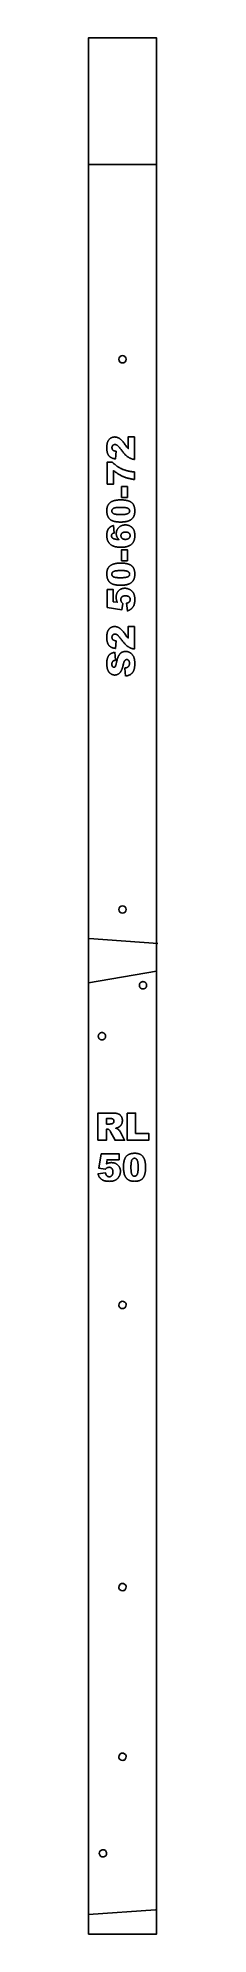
# Model space of a CAD drawing. Extents: x 0 to 3.6, y 0 to 97.
import ezdxf

# ---------------------------------------------------------------- set-up
doc = ezdxf.new("R2010")
doc.units = 0
for name, color, linetype in [('FRONT_LEG', 18, 'CONTINUOUS'), ('MIDDLE_STEP_3', 18, 'CONTINUOUS'), ('PART_P', 18, 'CONTINUOUS'), ('REAR_LEG', 18, 'CONTINUOUS'), ('T3_PROFILE_INSIDE_2', 18, 'CONTINUOUS'), ('T9-T3_POCKET', 18, 'CONTINUOUS'), ('T9_COUNTERSINK_0_6', 18, 'CONTINUOUS')]:
    doc.layers.add(name, color=color, linetype=linetype)

msp = doc.modelspace()

# ---------------------------------------------------------------- linework, layer by layer
at = {"layer": 'FRONT_LEG'}
msp.add_lwpolyline([(1.75, 80.371, 0.414214), (1.938, 80.559, 0.414214), (1.75, 80.746, 0.414214), (1.563, 80.559, 0.414214)], format="xyb", close=True, dxfattribs=at)
at = {"layer": 'MIDDLE_STEP_3'}
for points in [[(0, 90.526), (3.5, 90.526)], [(3.554, 50.674), (0.05, 50.936)]]:
    msp.add_lwpolyline(points, dxfattribs=at)
at = {"layer": 'PART_P'}
msp.add_lwpolyline([(0.737, 4.318, -0.414214), (0.937, 4.145, -0.414214), (0.763, 3.944, -0.414214), (0.563, 4.118, -0.414214)], format="xyb", close=True, dxfattribs=at)
at = {"layer": 'REAR_LEG'}
for points in [[(1.75, 52.225, 0.414214), (1.938, 52.413, 0.414214), (1.75, 52.6, 0.414214), (1.563, 52.413, 0.414214)], [(1.563, 32.17, 0.414214), (1.763, 31.996, 0.414214), (1.937, 32.197, 0.414214), (1.737, 32.371, 0.414214)], [(1.563, 17.736, 0.414214), (1.763, 17.562, 0.414214), (1.937, 17.762, 0.414214), (1.737, 17.936, 0.414214)]]:
    msp.add_lwpolyline(points, format="xyb", close=True, dxfattribs=at)
msp.add_lwpolyline([(0, 48.663), (3.501, 49.253)], dxfattribs=at)
for points in [[(2.833, 48.35), (2.823, 48.349), (2.814, 48.348), (2.804, 48.348), (2.795, 48.348), (2.786, 48.348), (2.776, 48.349), (2.767, 48.351), (2.758, 48.353), (2.75, 48.355), (2.741, 48.358), (2.732, 48.361), (2.724, 48.365), (2.716, 48.369), (2.708, 48.373), (2.701, 48.378), (2.693, 48.383), (2.686, 48.388), (2.679, 48.394), (2.672, 48.4), (2.666, 48.406), (2.66, 48.413), (2.654, 48.42), (2.649, 48.427), (2.644, 48.435), (2.639, 48.443), (2.635, 48.451), (2.631, 48.459), (2.627, 48.468), (2.624, 48.477), (2.621, 48.486), (2.619, 48.495), (2.617, 48.504), (2.616, 48.514), (2.615, 48.523), (2.615, 48.533), (2.615, 48.542), (2.615, 48.552), (2.616, 48.561), (2.618, 48.57), (2.62, 48.579), (2.622, 48.588), (2.625, 48.596), (2.628, 48.605), (2.631, 48.613), (2.635, 48.621), (2.64, 48.629), (2.644, 48.637), (2.649, 48.644), (2.655, 48.651), (2.661, 48.658), (2.667, 48.665), (2.673, 48.671), (2.68, 48.677), (2.687, 48.683), (2.694, 48.689), (2.702, 48.694), (2.709, 48.698), (2.718, 48.703), (2.726, 48.707), (2.735, 48.71), (2.743, 48.713), (2.752, 48.716), (2.762, 48.718), (2.771, 48.72), (2.781, 48.722), (2.79, 48.722), (2.8, 48.723), (2.809, 48.723), (2.818, 48.722), (2.828, 48.721), (2.837, 48.72), (2.846, 48.718), (2.854, 48.715), (2.863, 48.713), (2.872, 48.709), (2.88, 48.706), (2.888, 48.702), (2.896, 48.698), (2.904, 48.693), (2.911, 48.688), (2.918, 48.682), (2.925, 48.677), (2.932, 48.671), (2.938, 48.664), (2.944, 48.658), (2.95, 48.651), (2.955, 48.643), (2.96, 48.636), (2.965, 48.628), (2.969, 48.62), (2.973, 48.611), (2.977, 48.603), (2.98, 48.594), (2.983, 48.585), (2.985, 48.576), (2.987, 48.566), (2.988, 48.557), (2.989, 48.547), (2.99, 48.538), (2.989, 48.528), (2.989, 48.519), (2.988, 48.51), (2.986, 48.501), (2.984, 48.492), (2.982, 48.483), (2.979, 48.474), (2.976, 48.466), (2.973, 48.457), (2.969, 48.449), (2.964, 48.441), (2.96, 48.434), (2.955, 48.426), (2.949, 48.419), (2.943, 48.412), (2.937, 48.405), (2.931, 48.399), (2.924, 48.393), (2.917, 48.387), (2.91, 48.382), (2.902, 48.377), (2.895, 48.372), (2.886, 48.368), (2.878, 48.364), (2.87, 48.36), (2.861, 48.357), (2.852, 48.354), (2.842, 48.352)], [(0.729, 45.745), (0.719, 45.744), (0.71, 45.743), (0.7, 45.743), (0.691, 45.743), (0.682, 45.743), (0.672, 45.744), (0.663, 45.746), (0.654, 45.748), (0.646, 45.75), (0.637, 45.753), (0.628, 45.756), (0.62, 45.76), (0.612, 45.764), (0.604, 45.768), (0.596, 45.773), (0.589, 45.778), (0.582, 45.783), (0.575, 45.789), (0.568, 45.795), (0.562, 45.801), (0.556, 45.808), (0.55, 45.815), (0.545, 45.822), (0.54, 45.83), (0.535, 45.838), (0.531, 45.846), (0.527, 45.854), (0.523, 45.863), (0.52, 45.872), (0.517, 45.881), (0.515, 45.89), (0.513, 45.899), (0.512, 45.909), (0.511, 45.918), (0.51, 45.928), (0.511, 45.937), (0.511, 45.947), (0.512, 45.956), (0.514, 45.965), (0.516, 45.974), (0.518, 45.983), (0.521, 45.991), (0.524, 46), (0.527, 46.008), (0.531, 46.016), (0.536, 46.024), (0.54, 46.032), (0.545, 46.039), (0.551, 46.046), (0.557, 46.053), (0.563, 46.06), (0.569, 46.066), (0.576, 46.072), (0.583, 46.078), (0.59, 46.084), (0.598, 46.089), (0.605, 46.093), (0.614, 46.098), (0.622, 46.102), (0.63, 46.105), (0.639, 46.108), (0.648, 46.111), (0.658, 46.113), (0.667, 46.115), (0.677, 46.117), (0.686, 46.117), (0.696, 46.118), (0.705, 46.118), (0.714, 46.117), (0.724, 46.116), (0.733, 46.115), (0.742, 46.113), (0.75, 46.11), (0.759, 46.108), (0.768, 46.104), (0.776, 46.101), (0.784, 46.097), (0.792, 46.093), (0.799, 46.088), (0.807, 46.083), (0.814, 46.077), (0.821, 46.072), (0.828, 46.066), (0.834, 46.059), (0.84, 46.053), (0.846, 46.046), (0.851, 46.038), (0.856, 46.031), (0.861, 46.023), (0.865, 46.015), (0.869, 46.006), (0.873, 45.998), (0.876, 45.989), (0.879, 45.98), (0.881, 45.971), (0.883, 45.961), (0.884, 45.952), (0.885, 45.942), (0.885, 45.933), (0.885, 45.923), (0.885, 45.914), (0.884, 45.905), (0.882, 45.896), (0.88, 45.887), (0.878, 45.878), (0.875, 45.869), (0.872, 45.861), (0.869, 45.852), (0.865, 45.844), (0.86, 45.836), (0.856, 45.829), (0.851, 45.821), (0.845, 45.814), (0.839, 45.807), (0.833, 45.801), (0.827, 45.794), (0.82, 45.788), (0.813, 45.782), (0.806, 45.777), (0.798, 45.772), (0.791, 45.767), (0.782, 45.763), (0.774, 45.759), (0.765, 45.755), (0.757, 45.752), (0.748, 45.749), (0.738, 45.747)]]:
    msp.add_lwpolyline(points, close=True, dxfattribs=at)
at = {"layer": 'T3_PROFILE_INSIDE_2'}
msp.add_lwpolyline([(0, 0), (3.5, 0), (3.5, 97), (0, 97)], close=True, dxfattribs=at)
at = {"layer": 'T9-T3_POCKET'}
for points in [[(0.492, 40.613), (0.492, 42.001), (1.207, 42.001), (1.255, 42), (1.301, 41.999), (1.322, 41.998), (1.343, 41.996), (1.363, 41.994), (1.382, 41.992), (1.401, 41.99), (1.419, 41.988), (1.436, 41.985), (1.453, 41.982), (1.468, 41.978), (1.483, 41.975), (1.497, 41.971), (1.511, 41.967), (1.524, 41.962), (1.537, 41.957), (1.549, 41.952), (1.561, 41.946), (1.573, 41.94), (1.584, 41.933), (1.595, 41.926), (1.606, 41.918), (1.616, 41.91), (1.626, 41.901), (1.636, 41.892), (1.646, 41.883), (1.655, 41.873), (1.664, 41.863), (1.672, 41.852), (1.68, 41.84), (1.688, 41.829), (1.695, 41.817), (1.702, 41.804), (1.709, 41.792), (1.714, 41.779), (1.72, 41.766), (1.724, 41.752), (1.729, 41.738), (1.732, 41.724), (1.736, 41.709), (1.738, 41.695), (1.741, 41.679), (1.743, 41.664), (1.744, 41.648), (1.745, 41.632), (1.745, 41.616), (1.745, 41.601), (1.744, 41.587), (1.743, 41.573), (1.742, 41.56), (1.74, 41.547), (1.738, 41.533), (1.735, 41.521), (1.732, 41.508), (1.729, 41.496), (1.726, 41.484), (1.721, 41.472), (1.717, 41.46), (1.712, 41.449), (1.707, 41.438), (1.701, 41.427), (1.696, 41.416), (1.689, 41.406), (1.683, 41.396), (1.676, 41.386), (1.669, 41.376), (1.661, 41.367), (1.653, 41.358), (1.645, 41.349), (1.637, 41.34), (1.628, 41.332), (1.62, 41.324), (1.61, 41.316), (1.601, 41.308), (1.591, 41.301), (1.581, 41.294), (1.571, 41.287), (1.56, 41.28), (1.546, 41.272), (1.53, 41.265), (1.513, 41.257), (1.495, 41.25), (1.475, 41.243), (1.455, 41.237), (1.433, 41.231), (1.409, 41.226), (1.428, 41.219), (1.445, 41.213), (1.461, 41.206), (1.476, 41.2), (1.489, 41.194), (1.501, 41.187), (1.512, 41.181), (1.521, 41.174), (1.527, 41.17), (1.534, 41.163), (1.542, 41.156), (1.55, 41.148), (1.559, 41.138), (1.569, 41.127), (1.59, 41.101), (1.61, 41.075), (1.627, 41.052), (1.634, 41.042), (1.64, 41.032), (1.645, 41.023), (1.65, 41.015), (1.857, 40.613), (1.373, 40.613), (1.144, 41.037), (1.133, 41.057), (1.122, 41.075), (1.112, 41.091), (1.102, 41.105), (1.093, 41.118), (1.084, 41.128), (1.075, 41.137), (1.07, 41.141), (1.066, 41.144), (1.054, 41.152), (1.042, 41.158), (1.029, 41.164), (1.017, 41.168), (1.003, 41.172), (0.989, 41.174), (0.975, 41.176), (0.961, 41.176), (0.923, 41.176), (0.923, 40.613)], [(0.923, 41.439), (1.104, 41.439), (1.112, 41.439), (1.122, 41.44), (1.134, 41.441), (1.147, 41.443), (1.179, 41.449), (1.217, 41.457), (1.228, 41.46), (1.238, 41.463), (1.247, 41.468), (1.256, 41.473), (1.265, 41.478), (1.273, 41.485), (1.28, 41.493), (1.287, 41.501), (1.293, 41.51), (1.299, 41.519), (1.303, 41.529), (1.307, 41.539), (1.31, 41.549), (1.312, 41.559), (1.314, 41.57), (1.314, 41.582), (1.314, 41.59), (1.313, 41.598), (1.313, 41.606), (1.311, 41.613), (1.31, 41.62), (1.308, 41.628), (1.306, 41.634), (1.303, 41.641), (1.301, 41.647), (1.297, 41.653), (1.294, 41.659), (1.29, 41.665), (1.286, 41.67), (1.281, 41.675), (1.277, 41.68), (1.271, 41.685), (1.266, 41.689), (1.26, 41.693), (1.253, 41.697), (1.245, 41.7), (1.237, 41.704), (1.229, 41.707), (1.22, 41.709), (1.21, 41.712), (1.2, 41.714), (1.189, 41.716), (1.177, 41.717), (1.165, 41.718), (1.153, 41.719), (1.14, 41.72), (1.111, 41.721), (0.923, 41.721)], [(1.995, 42.001), (2.424, 42.001), (2.424, 40.955), (3.093, 40.955), (3.093, 40.613), (1.995, 40.613)], [(0.665, 39.919), (1.58, 39.919), (1.58, 39.611), (0.96, 39.611), (0.927, 39.403), (0.943, 39.41), (0.959, 39.417), (0.975, 39.424), (0.991, 39.43), (1.007, 39.435), (1.023, 39.44), (1.038, 39.445), (1.054, 39.449), (1.07, 39.452), (1.086, 39.455), (1.101, 39.458), (1.117, 39.46), (1.132, 39.462), (1.148, 39.463), (1.163, 39.463), (1.179, 39.464), (1.204, 39.463), (1.229, 39.462), (1.254, 39.459), (1.278, 39.456), (1.301, 39.451), (1.324, 39.446), (1.346, 39.44), (1.367, 39.432), (1.388, 39.424), (1.408, 39.414), (1.428, 39.404), (1.447, 39.393), (1.465, 39.381), (1.483, 39.367), (1.5, 39.353), (1.517, 39.338), (1.532, 39.322), (1.547, 39.305), (1.561, 39.288), (1.573, 39.271), (1.585, 39.253), (1.596, 39.234), (1.605, 39.215), (1.614, 39.196), (1.621, 39.175), (1.628, 39.155), (1.634, 39.134), (1.638, 39.112), (1.642, 39.09), (1.644, 39.067), (1.646, 39.044), (1.646, 39.021), (1.646, 39.004), (1.645, 38.987), (1.644, 38.971), (1.642, 38.954), (1.64, 38.938), (1.637, 38.921), (1.634, 38.905), (1.63, 38.889), (1.625, 38.873), (1.62, 38.857), (1.615, 38.841), (1.609, 38.825), (1.602, 38.809), (1.595, 38.793), (1.588, 38.778), (1.58, 38.762), (1.571, 38.747), (1.562, 38.732), (1.553, 38.718), (1.543, 38.704), (1.532, 38.69), (1.522, 38.677), (1.51, 38.665), (1.499, 38.653), (1.487, 38.641), (1.474, 38.63), (1.461, 38.619), (1.448, 38.609), (1.434, 38.599), (1.42, 38.59), (1.405, 38.581), (1.39, 38.573), (1.375, 38.565), (1.359, 38.558), (1.342, 38.551), (1.325, 38.544), (1.307, 38.538), (1.289, 38.533), (1.27, 38.528), (1.25, 38.524), (1.231, 38.52), (1.21, 38.517), (1.189, 38.514), (1.168, 38.512), (1.146, 38.51), (1.123, 38.509), (1.1, 38.508), (1.076, 38.507), (1.043, 38.508), (1.01, 38.509), (0.979, 38.511), (0.949, 38.514), (0.92, 38.518), (0.893, 38.522), (0.866, 38.527), (0.841, 38.534), (0.817, 38.54), (0.794, 38.548), (0.772, 38.557), (0.75, 38.566), (0.73, 38.576), (0.711, 38.587), (0.692, 38.599), (0.674, 38.611), (0.658, 38.624), (0.642, 38.638), (0.627, 38.652), (0.612, 38.666), (0.599, 38.681), (0.586, 38.696), (0.574, 38.712), (0.563, 38.728), (0.553, 38.745), (0.543, 38.763), (0.533, 38.782), (0.524, 38.801), (0.516, 38.822), (0.507, 38.844), (0.5, 38.867), (0.492, 38.891), (0.882, 38.934), (0.884, 38.922), (0.886, 38.911), (0.889, 38.9), (0.892, 38.889), (0.895, 38.879), (0.898, 38.87), (0.902, 38.86), (0.906, 38.851), (0.91, 38.842), (0.915, 38.834), (0.92, 38.826), (0.925, 38.818), (0.93, 38.811), (0.936, 38.804), (0.942, 38.797), (0.949, 38.791), (0.955, 38.785), (0.962, 38.78), (0.969, 38.774), (0.976, 38.77), (0.983, 38.765), (0.99, 38.761), (0.998, 38.758), (1.006, 38.754), (1.013, 38.752), (1.021, 38.749), (1.03, 38.747), (1.038, 38.745), (1.046, 38.744), (1.055, 38.743), (1.064, 38.742), (1.073, 38.742), (1.083, 38.743), (1.092, 38.743), (1.102, 38.744), (1.111, 38.746), (1.12, 38.748), (1.129, 38.751), (1.138, 38.754), (1.146, 38.758), (1.154, 38.762), (1.162, 38.766), (1.17, 38.771), (1.178, 38.777), (1.185, 38.783), (1.192, 38.789), (1.199, 38.796), (1.206, 38.803), (1.212, 38.811), (1.218, 38.82), (1.223, 38.828), (1.229, 38.838), (1.233, 38.847), (1.238, 38.858), (1.242, 38.868), (1.245, 38.879), (1.248, 38.891), (1.251, 38.903), (1.253, 38.916), (1.255, 38.929), (1.256, 38.942), (1.257, 38.956), (1.258, 38.971), (1.258, 38.986), (1.258, 39.001), (1.257, 39.016), (1.256, 39.03), (1.255, 39.043), (1.253, 39.057), (1.251, 39.069), (1.248, 39.081), (1.245, 39.093), (1.241, 39.104), (1.237, 39.115), (1.233, 39.125), (1.228, 39.134), (1.223, 39.143), (1.218, 39.152), (1.212, 39.16), (1.205, 39.167), (1.198, 39.174), (1.191, 39.181), (1.184, 39.187), (1.176, 39.193), (1.169, 39.198), (1.16, 39.203), (1.152, 39.207), (1.143, 39.211), (1.134, 39.214), (1.125, 39.217), (1.116, 39.219), (1.106, 39.221), (1.096, 39.223), (1.086, 39.224), (1.075, 39.225), (1.064, 39.225), (1.05, 39.225), (1.036, 39.223), (1.023, 39.221), (1.009, 39.218), (0.996, 39.214), (0.982, 39.21), (0.969, 39.204), (0.956, 39.198), (0.946, 39.192), (0.936, 39.186), (0.926, 39.178), (0.915, 39.17), (0.905, 39.16), (0.894, 39.15), (0.882, 39.138), (0.871, 39.126), (0.542, 39.173)], [(1.802, 39.231), (1.802, 39.279), (1.804, 39.326), (1.805, 39.349), (1.807, 39.371), (1.808, 39.393), (1.81, 39.414), (1.813, 39.435), (1.815, 39.455), (1.818, 39.475), (1.822, 39.494), (1.825, 39.513), (1.829, 39.532), (1.833, 39.55), (1.837, 39.567), (1.842, 39.584), (1.847, 39.601), (1.852, 39.617), (1.857, 39.633), (1.863, 39.648), (1.869, 39.663), (1.875, 39.677), (1.882, 39.691), (1.889, 39.704), (1.896, 39.717), (1.903, 39.729), (1.911, 39.741), (1.919, 39.753), (1.927, 39.764), (1.935, 39.775), (1.944, 39.785), (1.953, 39.794), (1.962, 39.804), (1.972, 39.813), (1.982, 39.822), (1.992, 39.83), (2.003, 39.838), (2.014, 39.846), (2.025, 39.854), (2.036, 39.861), (2.048, 39.868), (2.06, 39.875), (2.072, 39.881), (2.084, 39.887), (2.097, 39.893), (2.11, 39.898), (2.124, 39.903), (2.138, 39.908), (2.152, 39.912), (2.166, 39.917), (2.18, 39.92), (2.195, 39.924), (2.21, 39.927), (2.226, 39.93), (2.242, 39.933), (2.258, 39.935), (2.274, 39.937), (2.291, 39.939), (2.308, 39.94), (2.325, 39.941), (2.342, 39.942), (2.36, 39.943), (2.378, 39.943), (2.412, 39.942), (2.445, 39.941), (2.461, 39.939), (2.476, 39.938), (2.491, 39.936), (2.506, 39.934), (2.52, 39.932), (2.534, 39.929), (2.547, 39.926), (2.56, 39.923), (2.573, 39.92), (2.585, 39.916), (2.597, 39.912), (2.608, 39.908), (2.63, 39.899), (2.651, 39.89), (2.671, 39.879), (2.69, 39.868), (2.708, 39.857), (2.724, 39.845), (2.74, 39.832), (2.755, 39.818), (2.769, 39.804), (2.782, 39.79), (2.794, 39.776), (2.806, 39.761), (2.817, 39.747), (2.827, 39.732), (2.836, 39.717), (2.844, 39.702), (2.852, 39.686), (2.86, 39.67), (2.867, 39.653), (2.874, 39.636), (2.88, 39.618), (2.886, 39.599), (2.892, 39.579), (2.897, 39.559), (2.902, 39.54), (2.906, 39.52), (2.91, 39.501), (2.914, 39.481), (2.917, 39.461), (2.921, 39.441), (2.923, 39.421), (2.926, 39.401), (2.928, 39.38), (2.93, 39.36), (2.932, 39.34), (2.933, 39.319), (2.934, 39.298), (2.935, 39.277), (2.936, 39.257), (2.936, 39.236), (2.935, 39.189), (2.934, 39.144), (2.931, 39.101), (2.928, 39.059), (2.923, 39.019), (2.921, 39), (2.918, 38.981), (2.915, 38.962), (2.911, 38.944), (2.908, 38.926), (2.904, 38.908), (2.9, 38.891), (2.895, 38.875), (2.891, 38.858), (2.886, 38.842), (2.881, 38.827), (2.875, 38.812), (2.87, 38.797), (2.864, 38.783), (2.858, 38.769), (2.851, 38.755), (2.845, 38.742), (2.838, 38.73), (2.831, 38.717), (2.823, 38.705), (2.816, 38.694), (2.808, 38.683), (2.8, 38.672), (2.791, 38.661), (2.782, 38.651), (2.773, 38.642), (2.763, 38.632), (2.754, 38.623), (2.743, 38.614), (2.732, 38.606), (2.721, 38.598), (2.71, 38.59), (2.698, 38.583), (2.686, 38.576), (2.674, 38.569), (2.661, 38.563), (2.648, 38.557), (2.634, 38.551), (2.62, 38.546), (2.606, 38.541), (2.591, 38.536), (2.576, 38.532), (2.561, 38.528), (2.545, 38.525), (2.529, 38.521), (2.512, 38.518), (2.496, 38.516), (2.478, 38.514), (2.461, 38.512), (2.443, 38.51), (2.425, 38.509), (2.406, 38.508), (2.387, 38.508), (2.368, 38.507), (2.346, 38.508), (2.325, 38.508), (2.304, 38.509), (2.284, 38.511), (2.265, 38.513), (2.246, 38.515), (2.227, 38.518), (2.209, 38.521), (2.192, 38.525), (2.175, 38.529), (2.159, 38.534), (2.143, 38.539), (2.127, 38.544), (2.113, 38.55), (2.098, 38.557), (2.085, 38.563), (2.071, 38.571), (2.058, 38.578), (2.046, 38.586), (2.033, 38.595), (2.021, 38.603), (2.009, 38.613), (1.998, 38.622), (1.986, 38.632), (1.976, 38.643), (1.965, 38.654), (1.955, 38.665), (1.945, 38.676), (1.935, 38.688), (1.925, 38.701), (1.916, 38.714), (1.908, 38.727), (1.901, 38.737), (1.895, 38.747), (1.89, 38.758), (1.884, 38.769), (1.878, 38.781), (1.873, 38.793), (1.868, 38.805), (1.863, 38.818), (1.858, 38.831), (1.854, 38.845), (1.845, 38.874), (1.837, 38.904), (1.83, 38.937), (1.823, 38.971), (1.817, 39.005), (1.812, 39.041), (1.809, 39.077), (1.806, 39.114), (1.803, 39.152), (1.802, 39.191)], [(2.184, 39.23), (2.184, 39.197), (2.185, 39.166), (2.186, 39.136), (2.187, 39.108), (2.189, 39.081), (2.191, 39.055), (2.193, 39.03), (2.196, 39.007), (2.199, 38.985), (2.202, 38.964), (2.206, 38.945), (2.21, 38.927), (2.215, 38.91), (2.22, 38.895), (2.225, 38.881), (2.231, 38.868), (2.237, 38.856), (2.243, 38.845), (2.25, 38.835), (2.257, 38.825), (2.264, 38.817), (2.272, 38.809), (2.28, 38.801), (2.288, 38.795), (2.297, 38.789), (2.306, 38.784), (2.315, 38.78), (2.325, 38.777), (2.335, 38.774), (2.345, 38.772), (2.356, 38.771), (2.367, 38.771), (2.374, 38.771), (2.381, 38.771), (2.388, 38.772), (2.395, 38.773), (2.402, 38.775), (2.409, 38.776), (2.415, 38.779), (2.422, 38.781), (2.428, 38.784), (2.434, 38.787), (2.44, 38.79), (2.446, 38.794), (2.452, 38.798), (2.458, 38.802), (2.463, 38.807), (2.469, 38.812), (2.474, 38.817), (2.479, 38.823), (2.484, 38.829), (2.489, 38.835), (2.493, 38.842), (2.498, 38.849), (2.502, 38.857), (2.506, 38.865), (2.51, 38.873), (2.514, 38.882), (2.52, 38.901), (2.527, 38.921), (2.532, 38.942), (2.534, 38.954), (2.537, 38.966), (2.541, 38.993), (2.544, 39.023), (2.547, 39.056), (2.549, 39.092), (2.551, 39.131), (2.552, 39.174), (2.552, 39.219), (2.552, 39.253), (2.552, 39.286), (2.551, 39.317), (2.549, 39.346), (2.548, 39.375), (2.546, 39.401), (2.543, 39.427), (2.541, 39.451), (2.538, 39.473), (2.534, 39.494), (2.53, 39.514), (2.526, 39.532), (2.521, 39.549), (2.516, 39.564), (2.511, 39.578), (2.505, 39.591), (2.499, 39.603), (2.493, 39.613), (2.486, 39.623), (2.479, 39.633), (2.472, 39.641), (2.464, 39.649), (2.455, 39.656), (2.447, 39.662), (2.438, 39.668), (2.429, 39.673), (2.419, 39.677), (2.409, 39.68), (2.398, 39.683), (2.388, 39.685), (2.376, 39.686), (2.365, 39.686), (2.353, 39.686), (2.342, 39.685), (2.331, 39.683), (2.32, 39.68), (2.31, 39.677), (2.301, 39.673), (2.291, 39.668), (2.283, 39.662), (2.274, 39.655), (2.266, 39.648), (2.258, 39.64), (2.251, 39.632), (2.244, 39.622), (2.238, 39.612), (2.232, 39.601), (2.227, 39.589), (2.221, 39.576), (2.217, 39.562), (2.212, 39.547), (2.208, 39.53), (2.204, 39.512), (2.201, 39.493), (2.198, 39.473), (2.195, 39.451), (2.192, 39.428), (2.19, 39.403), (2.188, 39.378), (2.187, 39.351), (2.186, 39.322), (2.185, 39.293), (2.184, 39.262)]]:
    msp.add_lwpolyline(points, close=True, dxfattribs=at)
at = {"layer": 'T9_COUNTERSINK_0_6'}
for points in [[(2.358, 76.595), (2.358, 75.438), (2.337, 75.44), (2.316, 75.444), (2.295, 75.448), (2.274, 75.453), (2.253, 75.458), (2.233, 75.464), (2.212, 75.471), (2.192, 75.478), (2.172, 75.486), (2.152, 75.494), (2.132, 75.503), (2.113, 75.513), (2.093, 75.523), (2.074, 75.534), (2.055, 75.546), (2.036, 75.558), (2.017, 75.572), (1.997, 75.586), (1.977, 75.602), (1.957, 75.62), (1.936, 75.639), (1.915, 75.659), (1.893, 75.68), (1.871, 75.703), (1.849, 75.728), (1.826, 75.753), (1.803, 75.78), (1.779, 75.809), (1.755, 75.839), (1.73, 75.87), (1.705, 75.903), (1.68, 75.937), (1.649, 75.977), (1.62, 76.014), (1.594, 76.046), (1.569, 76.075), (1.546, 76.101), (1.535, 76.112), (1.525, 76.122), (1.515, 76.131), (1.506, 76.14), (1.497, 76.147), (1.488, 76.153), (1.472, 76.164), (1.456, 76.174), (1.448, 76.178), (1.44, 76.182), (1.432, 76.186), (1.425, 76.189), (1.417, 76.192), (1.409, 76.194), (1.402, 76.196), (1.394, 76.198), (1.387, 76.199), (1.379, 76.2), (1.372, 76.201), (1.364, 76.201), (1.356, 76.201), (1.349, 76.2), (1.341, 76.199), (1.334, 76.198), (1.326, 76.196), (1.319, 76.194), (1.312, 76.192), (1.305, 76.189), (1.299, 76.186), (1.292, 76.182), (1.286, 76.179), (1.279, 76.174), (1.273, 76.17), (1.267, 76.165), (1.262, 76.16), (1.256, 76.154), (1.25, 76.148), (1.245, 76.142), (1.241, 76.135), (1.236, 76.129), (1.232, 76.122), (1.228, 76.115), (1.225, 76.108), (1.222, 76.101), (1.219, 76.093), (1.217, 76.086), (1.215, 76.078), (1.214, 76.07), (1.212, 76.062), (1.212, 76.053), (1.211, 76.045), (1.211, 76.036), (1.211, 76.027), (1.212, 76.018), (1.213, 76.009), (1.214, 76.001), (1.215, 75.992), (1.217, 75.984), (1.22, 75.977), (1.222, 75.969), (1.226, 75.961), (1.229, 75.954), (1.233, 75.947), (1.237, 75.94), (1.242, 75.934), (1.246, 75.927), (1.252, 75.921), (1.257, 75.915), (1.263, 75.91), (1.27, 75.904), (1.277, 75.899), (1.285, 75.894), (1.293, 75.889), (1.302, 75.884), (1.311, 75.88), (1.321, 75.876), (1.332, 75.872), (1.343, 75.869), (1.355, 75.865), (1.367, 75.862), (1.38, 75.859), (1.393, 75.857), (1.407, 75.854), (1.421, 75.852), (1.39, 75.466), (1.37, 75.469), (1.35, 75.472), (1.331, 75.476), (1.313, 75.48), (1.295, 75.484), (1.278, 75.488), (1.261, 75.493), (1.245, 75.498), (1.229, 75.504), (1.214, 75.509), (1.2, 75.515), (1.186, 75.521), (1.172, 75.528), (1.16, 75.535), (1.147, 75.542), (1.136, 75.549), (1.124, 75.557), (1.113, 75.565), (1.103, 75.574), (1.093, 75.583), (1.083, 75.592), (1.073, 75.602), (1.064, 75.612), (1.055, 75.622), (1.046, 75.633), (1.038, 75.645), (1.03, 75.656), (1.023, 75.668), (1.015, 75.681), (1.008, 75.693), (1.002, 75.707), (0.996, 75.72), (0.99, 75.734), (0.984, 75.749), (0.979, 75.765), (0.974, 75.781), (0.97, 75.797), (0.966, 75.815), (0.962, 75.833), (0.959, 75.852), (0.956, 75.871), (0.954, 75.891), (0.952, 75.912), (0.95, 75.933), (0.948, 75.955), (0.948, 75.978), (0.947, 76.002), (0.947, 76.026), (0.947, 76.051), (0.947, 76.075), (0.948, 76.099), (0.95, 76.122), (0.951, 76.144), (0.953, 76.166), (0.956, 76.186), (0.958, 76.206), (0.961, 76.226), (0.965, 76.245), (0.969, 76.263), (0.973, 76.28), (0.977, 76.297), (0.982, 76.313), (0.988, 76.328), (0.993, 76.342), (0.999, 76.356), (1.006, 76.37), (1.012, 76.383), (1.019, 76.396), (1.027, 76.408), (1.035, 76.42), (1.043, 76.432), (1.052, 76.443), (1.061, 76.454), (1.071, 76.465), (1.08, 76.475), (1.091, 76.485), (1.101, 76.494), (1.112, 76.503), (1.124, 76.512), (1.136, 76.52), (1.148, 76.528), (1.16, 76.535), (1.172, 76.542), (1.185, 76.549), (1.198, 76.554), (1.211, 76.56), (1.224, 76.565), (1.238, 76.569), (1.251, 76.573), (1.265, 76.576), (1.279, 76.579), (1.293, 76.581), (1.307, 76.583), (1.322, 76.584), (1.336, 76.585), (1.351, 76.585), (1.367, 76.585), (1.383, 76.584), (1.398, 76.582), (1.414, 76.58), (1.429, 76.578), (1.445, 76.575), (1.46, 76.571), (1.475, 76.566), (1.49, 76.562), (1.505, 76.556), (1.52, 76.55), (1.535, 76.543), (1.55, 76.536), (1.564, 76.528), (1.579, 76.52), (1.593, 76.511), (1.608, 76.501), (1.623, 76.49), (1.637, 76.479), (1.653, 76.466), (1.668, 76.452), (1.683, 76.438), (1.699, 76.422), (1.715, 76.406), (1.73, 76.389), (1.747, 76.37), (1.763, 76.351), (1.779, 76.331), (1.796, 76.31), (1.813, 76.288), (1.83, 76.264), (1.847, 76.24), (1.884, 76.187), (1.915, 76.143), (1.941, 76.109), (1.96, 76.085), (1.977, 76.064), (1.997, 76.042), (2.019, 76.018), (2.044, 75.992), (2.044, 76.595)], [(0.97, 74.179), (0.97, 75.305), (1.231, 75.305), (1.247, 75.287), (1.264, 75.269), (1.281, 75.252), (1.298, 75.235), (1.316, 75.218), (1.333, 75.202), (1.351, 75.186), (1.369, 75.17), (1.387, 75.155), (1.405, 75.141), (1.423, 75.126), (1.442, 75.112), (1.461, 75.099), (1.479, 75.085), (1.498, 75.072), (1.518, 75.06), (1.541, 75.045), (1.565, 75.031), (1.589, 75.017), (1.614, 75.003), (1.639, 74.99), (1.664, 74.977), (1.69, 74.965), (1.716, 74.953), (1.742, 74.942), (1.769, 74.93), (1.796, 74.92), (1.823, 74.909), (1.85, 74.899), (1.878, 74.89), (1.907, 74.88), (1.935, 74.871), (1.958, 74.865), (1.981, 74.858), (2.005, 74.852), (2.029, 74.846), (2.053, 74.841), (2.079, 74.835), (2.104, 74.83), (2.13, 74.826), (2.157, 74.821), (2.184, 74.817), (2.212, 74.813), (2.24, 74.809), (2.269, 74.806), (2.298, 74.803), (2.328, 74.8), (2.358, 74.798), (2.358, 74.413), (2.316, 74.419), (2.275, 74.425), (2.235, 74.432), (2.195, 74.439), (2.157, 74.447), (2.119, 74.455), (2.082, 74.463), (2.046, 74.472), (2.011, 74.481), (1.976, 74.49), (1.943, 74.5), (1.91, 74.511), (1.879, 74.522), (1.848, 74.533), (1.818, 74.544), (1.788, 74.556), (1.76, 74.569), (1.73, 74.582), (1.701, 74.597), (1.671, 74.612), (1.641, 74.628), (1.611, 74.645), (1.581, 74.663), (1.55, 74.682), (1.519, 74.702), (1.488, 74.723), (1.457, 74.744), (1.425, 74.766), (1.393, 74.79), (1.361, 74.814), (1.329, 74.839), (1.296, 74.865), (1.296, 74.179)], [(1.703, 73.49), (1.703, 74.051), (2.001, 74.051), (2.001, 73.49)], [(1.659, 72.234), (1.61, 72.234), (1.563, 72.236), (1.541, 72.237), (1.519, 72.239), (1.497, 72.241), (1.476, 72.243), (1.455, 72.245), (1.435, 72.248), (1.415, 72.251), (1.395, 72.254), (1.376, 72.257), (1.358, 72.261), (1.34, 72.265), (1.322, 72.27), (1.305, 72.274), (1.289, 72.279), (1.273, 72.284), (1.257, 72.29), (1.242, 72.295), (1.227, 72.301), (1.213, 72.308), (1.199, 72.314), (1.185, 72.321), (1.172, 72.328), (1.16, 72.335), (1.148, 72.343), (1.137, 72.351), (1.126, 72.359), (1.115, 72.368), (1.105, 72.376), (1.095, 72.385), (1.086, 72.395), (1.077, 72.404), (1.068, 72.414), (1.059, 72.425), (1.051, 72.435), (1.043, 72.446), (1.036, 72.457), (1.028, 72.468), (1.021, 72.48), (1.015, 72.492), (1.009, 72.504), (1.002, 72.517), (0.997, 72.53), (0.991, 72.543), (0.986, 72.556), (0.981, 72.57), (0.977, 72.584), (0.973, 72.598), (0.969, 72.613), (0.965, 72.628), (0.962, 72.643), (0.959, 72.658), (0.957, 72.674), (0.954, 72.69), (0.952, 72.706), (0.951, 72.723), (0.949, 72.74), (0.948, 72.757), (0.947, 72.775), (0.947, 72.792), (0.947, 72.81), (0.947, 72.845), (0.949, 72.877), (0.95, 72.893), (0.952, 72.909), (0.953, 72.923), (0.955, 72.938), (0.958, 72.952), (0.96, 72.966), (0.963, 72.979), (0.966, 72.992), (0.97, 73.005), (0.973, 73.017), (0.977, 73.029), (0.981, 73.041), (0.99, 73.062), (1, 73.083), (1.01, 73.103), (1.021, 73.122), (1.033, 73.14), (1.045, 73.157), (1.058, 73.173), (1.071, 73.187), (1.085, 73.201), (1.099, 73.214), (1.114, 73.226), (1.128, 73.238), (1.143, 73.249), (1.158, 73.259), (1.173, 73.268), (1.188, 73.277), (1.203, 73.285), (1.219, 73.292), (1.236, 73.299), (1.254, 73.306), (1.272, 73.313), (1.291, 73.319), (1.31, 73.324), (1.33, 73.329), (1.35, 73.334), (1.369, 73.338), (1.389, 73.342), (1.409, 73.346), (1.429, 73.35), (1.448, 73.353), (1.469, 73.356), (1.489, 73.358), (1.509, 73.361), (1.529, 73.363), (1.55, 73.364), (1.571, 73.366), (1.591, 73.367), (1.612, 73.367), (1.633, 73.368), (1.654, 73.368), (1.7, 73.368), (1.745, 73.366), (1.788, 73.364), (1.83, 73.36), (1.87, 73.356), (1.89, 73.353), (1.909, 73.35), (1.927, 73.347), (1.946, 73.344), (1.964, 73.34), (1.981, 73.336), (1.998, 73.332), (2.015, 73.328), (2.031, 73.323), (2.047, 73.318), (2.062, 73.313), (2.078, 73.308), (2.092, 73.302), (2.107, 73.296), (2.121, 73.29), (2.134, 73.284), (2.147, 73.277), (2.16, 73.27), (2.172, 73.263), (2.184, 73.256), (2.196, 73.248), (2.207, 73.24), (2.218, 73.232), (2.228, 73.224), (2.238, 73.215), (2.248, 73.205), (2.257, 73.196), (2.266, 73.186), (2.275, 73.176), (2.283, 73.165), (2.292, 73.154), (2.299, 73.142), (2.307, 73.131), (2.314, 73.118), (2.32, 73.106), (2.327, 73.093), (2.333, 73.08), (2.338, 73.066), (2.344, 73.052), (2.348, 73.038), (2.353, 73.023), (2.357, 73.008), (2.361, 72.993), (2.365, 72.977), (2.368, 72.961), (2.371, 72.945), (2.374, 72.928), (2.376, 72.911), (2.378, 72.893), (2.379, 72.875), (2.38, 72.857), (2.381, 72.838), (2.382, 72.819), (2.382, 72.8), (2.382, 72.778), (2.381, 72.757), (2.38, 72.737), (2.378, 72.717), (2.377, 72.697), (2.374, 72.678), (2.371, 72.66), (2.368, 72.642), (2.364, 72.624), (2.36, 72.607), (2.356, 72.591), (2.351, 72.575), (2.345, 72.56), (2.339, 72.545), (2.333, 72.531), (2.326, 72.517), (2.319, 72.504), (2.311, 72.491), (2.303, 72.478), (2.295, 72.465), (2.286, 72.453), (2.277, 72.442), (2.267, 72.43), (2.257, 72.419), (2.247, 72.408), (2.236, 72.397), (2.225, 72.387), (2.213, 72.377), (2.201, 72.367), (2.189, 72.358), (2.176, 72.349), (2.162, 72.34), (2.153, 72.334), (2.142, 72.328), (2.132, 72.322), (2.12, 72.316), (2.109, 72.311), (2.097, 72.305), (2.084, 72.3), (2.072, 72.295), (2.058, 72.291), (2.044, 72.286), (2.016, 72.277), (1.985, 72.269), (1.953, 72.262), (1.919, 72.255), (1.884, 72.25), (1.849, 72.245), (1.813, 72.241), (1.775, 72.238), (1.737, 72.236), (1.698, 72.234)], [(1.66, 72.616), (1.692, 72.617), (1.723, 72.617), (1.753, 72.618), (1.782, 72.619), (1.809, 72.621), (1.835, 72.623), (1.859, 72.625), (1.883, 72.628), (1.905, 72.631), (1.925, 72.635), (1.945, 72.639), (1.963, 72.643), (1.979, 72.647), (1.995, 72.652), (2.009, 72.658), (2.022, 72.663), (2.034, 72.669), (2.045, 72.676), (2.055, 72.682), (2.064, 72.689), (2.073, 72.697), (2.081, 72.704), (2.088, 72.712), (2.095, 72.721), (2.1, 72.729), (2.105, 72.738), (2.109, 72.748), (2.113, 72.757), (2.115, 72.767), (2.117, 72.778), (2.118, 72.788), (2.119, 72.799), (2.119, 72.806), (2.118, 72.814), (2.117, 72.821), (2.116, 72.827), (2.115, 72.834), (2.113, 72.841), (2.111, 72.847), (2.108, 72.854), (2.106, 72.86), (2.103, 72.866), (2.099, 72.872), (2.096, 72.878), (2.092, 72.884), (2.087, 72.89), (2.083, 72.895), (2.078, 72.901), (2.072, 72.906), (2.067, 72.911), (2.06, 72.916), (2.054, 72.921), (2.047, 72.926), (2.04, 72.93), (2.032, 72.934), (2.024, 72.938), (2.016, 72.942), (2.007, 72.946), (1.989, 72.953), (1.969, 72.959), (1.947, 72.964), (1.936, 72.967), (1.924, 72.969), (1.897, 72.973), (1.867, 72.977), (1.834, 72.98), (1.797, 72.982), (1.758, 72.983), (1.716, 72.984), (1.67, 72.985), (1.636, 72.984), (1.604, 72.984), (1.573, 72.983), (1.543, 72.982), (1.515, 72.98), (1.488, 72.978), (1.463, 72.976), (1.439, 72.973), (1.416, 72.97), (1.395, 72.966), (1.376, 72.963), (1.357, 72.958), (1.341, 72.954), (1.325, 72.949), (1.311, 72.943), (1.298, 72.938), (1.287, 72.932), (1.276, 72.925), (1.266, 72.919), (1.257, 72.911), (1.248, 72.904), (1.24, 72.896), (1.233, 72.888), (1.227, 72.879), (1.222, 72.87), (1.217, 72.861), (1.213, 72.851), (1.209, 72.841), (1.207, 72.831), (1.205, 72.82), (1.204, 72.809), (1.203, 72.797), (1.204, 72.785), (1.205, 72.774), (1.207, 72.763), (1.209, 72.753), (1.213, 72.743), (1.217, 72.733), (1.222, 72.724), (1.228, 72.715), (1.234, 72.706), (1.241, 72.698), (1.249, 72.691), (1.258, 72.684), (1.267, 72.677), (1.278, 72.67), (1.289, 72.665), (1.3, 72.659), (1.313, 72.654), (1.327, 72.649), (1.343, 72.645), (1.359, 72.64), (1.377, 72.637), (1.396, 72.633), (1.417, 72.63), (1.439, 72.627), (1.462, 72.625), (1.486, 72.622), (1.512, 72.621), (1.539, 72.619), (1.567, 72.618), (1.597, 72.617), (1.628, 72.617)], [(1.283, 72.057), (1.33, 71.673), (1.311, 71.669), (1.293, 71.665), (1.276, 71.659), (1.262, 71.653), (1.255, 71.65), (1.248, 71.647), (1.242, 71.643), (1.236, 71.639), (1.231, 71.635), (1.226, 71.631), (1.221, 71.627), (1.217, 71.623), (1.209, 71.614), (1.202, 71.604), (1.196, 71.594), (1.192, 71.583), (1.188, 71.572), (1.186, 71.56), (1.184, 71.548), (1.183, 71.535), (1.184, 71.524), (1.185, 71.512), (1.187, 71.502), (1.189, 71.491), (1.193, 71.481), (1.197, 71.471), (1.202, 71.461), (1.207, 71.452), (1.213, 71.443), (1.22, 71.434), (1.228, 71.426), (1.237, 71.418), (1.246, 71.41), (1.256, 71.403), (1.267, 71.396), (1.278, 71.389), (1.287, 71.385), (1.298, 71.38), (1.309, 71.376), (1.322, 71.372), (1.336, 71.368), (1.351, 71.364), (1.367, 71.36), (1.385, 71.357), (1.404, 71.353), (1.424, 71.35), (1.445, 71.347), (1.468, 71.344), (1.516, 71.338), (1.57, 71.334), (1.553, 71.351), (1.537, 71.368), (1.522, 71.386), (1.509, 71.404), (1.496, 71.421), (1.485, 71.439), (1.475, 71.457), (1.466, 71.476), (1.462, 71.485), (1.458, 71.494), (1.455, 71.504), (1.451, 71.513), (1.448, 71.523), (1.446, 71.533), (1.441, 71.554), (1.437, 71.576), (1.435, 71.598), (1.433, 71.621), (1.432, 71.644), (1.433, 71.667), (1.434, 71.69), (1.437, 71.712), (1.441, 71.733), (1.445, 71.754), (1.451, 71.775), (1.458, 71.796), (1.466, 71.815), (1.474, 71.835), (1.484, 71.854), (1.495, 71.872), (1.507, 71.89), (1.52, 71.908), (1.534, 71.925), (1.549, 71.942), (1.565, 71.958), (1.582, 71.973), (1.599, 71.988), (1.617, 72.002), (1.636, 72.014), (1.655, 72.026), (1.674, 72.036), (1.695, 72.046), (1.715, 72.054), (1.737, 72.062), (1.758, 72.068), (1.781, 72.074), (1.804, 72.078), (1.827, 72.082), (1.851, 72.084), (1.876, 72.086), (1.901, 72.086), (1.918, 72.086), (1.935, 72.085), (1.952, 72.084), (1.968, 72.082), (1.985, 72.08), (2.001, 72.077), (2.017, 72.074), (2.032, 72.07), (2.048, 72.066), (2.063, 72.061), (2.079, 72.056), (2.094, 72.05), (2.108, 72.043), (2.123, 72.037), (2.138, 72.029), (2.152, 72.021), (2.166, 72.013), (2.179, 72.004), (2.193, 71.995), (2.205, 71.986), (2.218, 71.976), (2.229, 71.966), (2.241, 71.955), (2.252, 71.944), (2.262, 71.933), (2.272, 71.921), (2.282, 71.908), (2.291, 71.896), (2.3, 71.883), (2.308, 71.869), (2.316, 71.856), (2.324, 71.842), (2.331, 71.827), (2.337, 71.812), (2.344, 71.796), (2.349, 71.78), (2.354, 71.764), (2.359, 71.747), (2.364, 71.73), (2.367, 71.712), (2.371, 71.694), (2.374, 71.675), (2.376, 71.656), (2.378, 71.636), (2.38, 71.616), (2.381, 71.596), (2.382, 71.575), (2.382, 71.553), (2.382, 71.528), (2.381, 71.502), (2.379, 71.478), (2.378, 71.454), (2.375, 71.431), (2.372, 71.409), (2.368, 71.387), (2.364, 71.366), (2.36, 71.345), (2.354, 71.325), (2.348, 71.306), (2.342, 71.287), (2.335, 71.269), (2.328, 71.252), (2.32, 71.235), (2.311, 71.219), (2.302, 71.203), (2.292, 71.188), (2.281, 71.174), (2.27, 71.159), (2.258, 71.145), (2.246, 71.132), (2.233, 71.119), (2.219, 71.106), (2.204, 71.093), (2.189, 71.081), (2.173, 71.07), (2.157, 71.059), (2.14, 71.048), (2.122, 71.037), (2.103, 71.027), (2.084, 71.018), (2.064, 71.009), (2.044, 71), (2.022, 70.992), (2, 70.985), (1.977, 70.978), (1.953, 70.972), (1.929, 70.966), (1.903, 70.961), (1.877, 70.957), (1.85, 70.953), (1.822, 70.95), (1.794, 70.947), (1.765, 70.945), (1.735, 70.944), (1.704, 70.943), (1.672, 70.943), (1.649, 70.943), (1.626, 70.943), (1.603, 70.944), (1.581, 70.945), (1.559, 70.946), (1.538, 70.948), (1.517, 70.95), (1.497, 70.952), (1.476, 70.955), (1.457, 70.958), (1.437, 70.961), (1.418, 70.965), (1.4, 70.969), (1.382, 70.973), (1.364, 70.977), (1.346, 70.982), (1.329, 70.987), (1.313, 70.993), (1.297, 70.998), (1.281, 71.004), (1.265, 71.011), (1.25, 71.017), (1.236, 71.024), (1.221, 71.032), (1.207, 71.039), (1.194, 71.047), (1.181, 71.055), (1.168, 71.064), (1.156, 71.072), (1.144, 71.082), (1.133, 71.091), (1.121, 71.101), (1.111, 71.111), (1.1, 71.121), (1.09, 71.131), (1.08, 71.142), (1.071, 71.153), (1.062, 71.164), (1.053, 71.176), (1.045, 71.187), (1.037, 71.199), (1.029, 71.211), (1.022, 71.224), (1.015, 71.236), (1.008, 71.249), (1.002, 71.262), (0.996, 71.276), (0.99, 71.289), (0.985, 71.303), (0.98, 71.317), (0.976, 71.331), (0.971, 71.346), (0.967, 71.361), (0.964, 71.376), (0.961, 71.391), (0.958, 71.407), (0.955, 71.422), (0.953, 71.438), (0.951, 71.454), (0.949, 71.471), (0.948, 71.488), (0.947, 71.504), (0.947, 71.522), (0.947, 71.539), (0.947, 71.559), (0.947, 71.579), (0.948, 71.599), (0.949, 71.618), (0.95, 71.636), (0.952, 71.653), (0.954, 71.671), (0.956, 71.687), (0.959, 71.703), (0.962, 71.719), (0.965, 71.734), (0.968, 71.748), (0.972, 71.762), (0.976, 71.776), (0.98, 71.789), (0.985, 71.801), (0.99, 71.813), (0.995, 71.824), (1.001, 71.836), (1.006, 71.847), (1.013, 71.858), (1.019, 71.868), (1.025, 71.879), (1.032, 71.889), (1.039, 71.899), (1.047, 71.908), (1.055, 71.917), (1.063, 71.927), (1.071, 71.935), (1.079, 71.944), (1.088, 71.952), (1.097, 71.96), (1.107, 71.968), (1.116, 71.976), (1.126, 71.983), (1.137, 71.99), (1.147, 71.997), (1.158, 72.004), (1.169, 72.01), (1.181, 72.016), (1.192, 72.022), (1.204, 72.028), (1.217, 72.033), (1.229, 72.038), (1.242, 72.043), (1.256, 72.048), (1.269, 72.053)], [(1.901, 71.347), (1.915, 71.347), (1.928, 71.348), (1.942, 71.349), (1.954, 71.35), (1.967, 71.352), (1.979, 71.355), (1.99, 71.358), (2.002, 71.361), (2.012, 71.365), (2.023, 71.369), (2.033, 71.374), (2.043, 71.379), (2.052, 71.384), (2.061, 71.39), (2.069, 71.397), (2.078, 71.404), (2.085, 71.411), (2.093, 71.418), (2.099, 71.426), (2.106, 71.434), (2.111, 71.442), (2.117, 71.45), (2.121, 71.458), (2.126, 71.467), (2.129, 71.476), (2.133, 71.485), (2.135, 71.494), (2.138, 71.503), (2.139, 71.513), (2.141, 71.523), (2.141, 71.533), (2.142, 71.543), (2.141, 71.552), (2.141, 71.561), (2.139, 71.57), (2.138, 71.579), (2.136, 71.588), (2.133, 71.596), (2.13, 71.604), (2.127, 71.612), (2.123, 71.62), (2.119, 71.628), (2.114, 71.635), (2.109, 71.643), (2.103, 71.65), (2.097, 71.657), (2.091, 71.663), (2.084, 71.67), (2.076, 71.676), (2.068, 71.682), (2.06, 71.687), (2.051, 71.692), (2.042, 71.697), (2.032, 71.701), (2.022, 71.705), (2.012, 71.708), (2.001, 71.711), (1.989, 71.714), (1.978, 71.716), (1.965, 71.718), (1.952, 71.719), (1.939, 71.72), (1.926, 71.721), (1.911, 71.721), (1.897, 71.721), (1.883, 71.72), (1.869, 71.719), (1.856, 71.717), (1.844, 71.716), (1.831, 71.713), (1.819, 71.711), (1.808, 71.708), (1.797, 71.704), (1.787, 71.7), (1.776, 71.696), (1.767, 71.691), (1.758, 71.686), (1.749, 71.68), (1.74, 71.674), (1.733, 71.668), (1.725, 71.661), (1.718, 71.654), (1.712, 71.647), (1.706, 71.64), (1.7, 71.632), (1.695, 71.624), (1.69, 71.616), (1.686, 71.608), (1.683, 71.6), (1.68, 71.592), (1.677, 71.583), (1.675, 71.574), (1.673, 71.565), (1.672, 71.555), (1.671, 71.546), (1.671, 71.536), (1.671, 71.526), (1.672, 71.516), (1.673, 71.507), (1.675, 71.498), (1.677, 71.488), (1.679, 71.479), (1.682, 71.471), (1.686, 71.462), (1.69, 71.454), (1.694, 71.446), (1.699, 71.438), (1.705, 71.43), (1.71, 71.423), (1.717, 71.415), (1.723, 71.408), (1.731, 71.401), (1.738, 71.395), (1.746, 71.389), (1.755, 71.383), (1.764, 71.377), (1.773, 71.373), (1.783, 71.368), (1.793, 71.364), (1.803, 71.36), (1.814, 71.357), (1.825, 71.354), (1.837, 71.352), (1.849, 71.35), (1.861, 71.349), (1.874, 71.348), (1.887, 71.347)], [(1.703, 70.258), (1.703, 70.819), (2.001, 70.819), (2.001, 70.258)], [(1.659, 69.002), (1.61, 69.002), (1.563, 69.004), (1.541, 69.005), (1.519, 69.007), (1.497, 69.009), (1.476, 69.011), (1.455, 69.013), (1.435, 69.016), (1.415, 69.019), (1.395, 69.022), (1.376, 69.025), (1.358, 69.029), (1.34, 69.033), (1.322, 69.037), (1.305, 69.042), (1.289, 69.047), (1.273, 69.052), (1.257, 69.057), (1.242, 69.063), (1.227, 69.069), (1.213, 69.075), (1.199, 69.082), (1.185, 69.089), (1.172, 69.096), (1.16, 69.103), (1.148, 69.111), (1.137, 69.119), (1.126, 69.127), (1.115, 69.136), (1.105, 69.144), (1.095, 69.153), (1.086, 69.163), (1.077, 69.172), (1.068, 69.182), (1.059, 69.192), (1.051, 69.203), (1.043, 69.214), (1.036, 69.225), (1.028, 69.236), (1.021, 69.248), (1.015, 69.26), (1.009, 69.272), (1.002, 69.285), (0.997, 69.297), (0.991, 69.311), (0.986, 69.324), (0.981, 69.338), (0.977, 69.352), (0.973, 69.366), (0.969, 69.381), (0.965, 69.396), (0.962, 69.411), (0.959, 69.426), (0.957, 69.442), (0.954, 69.458), (0.952, 69.474), (0.951, 69.491), (0.949, 69.508), (0.948, 69.525), (0.947, 69.542), (0.947, 69.56), (0.947, 69.578), (0.947, 69.613), (0.949, 69.645), (0.95, 69.661), (0.952, 69.676), (0.953, 69.691), (0.955, 69.706), (0.958, 69.72), (0.96, 69.734), (0.963, 69.747), (0.966, 69.76), (0.97, 69.773), (0.973, 69.785), (0.977, 69.797), (0.981, 69.808), (0.99, 69.83), (1, 69.851), (1.01, 69.871), (1.021, 69.89), (1.033, 69.908), (1.045, 69.925), (1.058, 69.94), (1.071, 69.955), (1.085, 69.969), (1.099, 69.982), (1.114, 69.994), (1.128, 70.006), (1.143, 70.017), (1.158, 70.027), (1.173, 70.036), (1.188, 70.045), (1.203, 70.053), (1.219, 70.06), (1.236, 70.067), (1.254, 70.074), (1.272, 70.08), (1.291, 70.086), (1.31, 70.092), (1.33, 70.097), (1.35, 70.102), (1.369, 70.106), (1.389, 70.11), (1.409, 70.114), (1.429, 70.118), (1.448, 70.121), (1.469, 70.124), (1.489, 70.126), (1.509, 70.129), (1.529, 70.131), (1.55, 70.132), (1.571, 70.134), (1.591, 70.135), (1.612, 70.135), (1.633, 70.136), (1.654, 70.136), (1.7, 70.135), (1.745, 70.134), (1.788, 70.131), (1.83, 70.128), (1.87, 70.123), (1.89, 70.121), (1.909, 70.118), (1.927, 70.115), (1.946, 70.112), (1.964, 70.108), (1.981, 70.104), (1.998, 70.1), (2.015, 70.096), (2.031, 70.091), (2.047, 70.086), (2.062, 70.081), (2.078, 70.076), (2.092, 70.07), (2.107, 70.064), (2.121, 70.058), (2.134, 70.052), (2.147, 70.045), (2.16, 70.038), (2.172, 70.031), (2.184, 70.024), (2.196, 70.016), (2.207, 70.008), (2.218, 70), (2.228, 69.991), (2.238, 69.983), (2.248, 69.973), (2.257, 69.964), (2.266, 69.954), (2.275, 69.943), (2.283, 69.933), (2.292, 69.922), (2.299, 69.91), (2.307, 69.898), (2.314, 69.886), (2.32, 69.874), (2.327, 69.861), (2.333, 69.848), (2.338, 69.834), (2.344, 69.82), (2.348, 69.806), (2.353, 69.791), (2.357, 69.776), (2.361, 69.761), (2.365, 69.745), (2.368, 69.729), (2.371, 69.713), (2.374, 69.696), (2.376, 69.679), (2.378, 69.661), (2.379, 69.643), (2.38, 69.625), (2.381, 69.606), (2.382, 69.587), (2.382, 69.568), (2.382, 69.546), (2.381, 69.525), (2.38, 69.505), (2.378, 69.485), (2.377, 69.465), (2.374, 69.446), (2.371, 69.428), (2.368, 69.41), (2.364, 69.392), (2.36, 69.375), (2.356, 69.359), (2.351, 69.343), (2.345, 69.328), (2.339, 69.313), (2.333, 69.299), (2.326, 69.285), (2.319, 69.272), (2.311, 69.258), (2.303, 69.246), (2.295, 69.233), (2.286, 69.221), (2.277, 69.209), (2.267, 69.198), (2.257, 69.187), (2.247, 69.176), (2.236, 69.165), (2.225, 69.155), (2.213, 69.145), (2.201, 69.135), (2.189, 69.126), (2.176, 69.117), (2.162, 69.108), (2.153, 69.102), (2.142, 69.096), (2.132, 69.09), (2.12, 69.084), (2.109, 69.079), (2.097, 69.073), (2.084, 69.068), (2.072, 69.063), (2.058, 69.058), (2.044, 69.054), (2.016, 69.045), (1.985, 69.037), (1.953, 69.03), (1.919, 69.023), (1.884, 69.018), (1.849, 69.013), (1.813, 69.009), (1.775, 69.006), (1.737, 69.004), (1.698, 69.002)], [(1.66, 69.384), (1.692, 69.384), (1.723, 69.385), (1.753, 69.386), (1.782, 69.387), (1.809, 69.389), (1.835, 69.391), (1.859, 69.393), (1.883, 69.396), (1.905, 69.399), (1.925, 69.403), (1.945, 69.406), (1.963, 69.411), (1.979, 69.415), (1.995, 69.42), (2.009, 69.425), (2.022, 69.431), (2.034, 69.437), (2.045, 69.444), (2.055, 69.45), (2.064, 69.457), (2.073, 69.465), (2.081, 69.472), (2.088, 69.48), (2.095, 69.489), (2.1, 69.497), (2.105, 69.506), (2.109, 69.515), (2.113, 69.525), (2.115, 69.535), (2.117, 69.545), (2.118, 69.556), (2.119, 69.567), (2.119, 69.574), (2.118, 69.581), (2.117, 69.588), (2.116, 69.595), (2.115, 69.602), (2.113, 69.609), (2.111, 69.615), (2.108, 69.622), (2.106, 69.628), (2.103, 69.634), (2.099, 69.64), (2.096, 69.646), (2.092, 69.652), (2.087, 69.658), (2.083, 69.663), (2.078, 69.669), (2.072, 69.674), (2.067, 69.679), (2.06, 69.684), (2.054, 69.689), (2.047, 69.693), (2.04, 69.698), (2.032, 69.702), (2.024, 69.706), (2.016, 69.71), (2.007, 69.714), (1.989, 69.721), (1.969, 69.727), (1.947, 69.732), (1.936, 69.735), (1.924, 69.737), (1.897, 69.741), (1.867, 69.745), (1.834, 69.747), (1.797, 69.75), (1.758, 69.751), (1.716, 69.752), (1.67, 69.753), (1.636, 69.752), (1.604, 69.752), (1.573, 69.751), (1.543, 69.75), (1.515, 69.748), (1.488, 69.746), (1.463, 69.744), (1.439, 69.741), (1.416, 69.738), (1.395, 69.734), (1.376, 69.73), (1.357, 69.726), (1.341, 69.722), (1.325, 69.717), (1.311, 69.711), (1.298, 69.706), (1.287, 69.7), (1.276, 69.693), (1.266, 69.686), (1.257, 69.679), (1.248, 69.672), (1.24, 69.664), (1.233, 69.656), (1.227, 69.647), (1.222, 69.638), (1.217, 69.629), (1.213, 69.619), (1.209, 69.609), (1.207, 69.599), (1.205, 69.588), (1.204, 69.577), (1.203, 69.565), (1.204, 69.553), (1.205, 69.542), (1.207, 69.531), (1.209, 69.521), (1.213, 69.511), (1.217, 69.501), (1.222, 69.492), (1.228, 69.483), (1.234, 69.474), (1.241, 69.466), (1.249, 69.459), (1.258, 69.451), (1.267, 69.445), (1.278, 69.438), (1.289, 69.432), (1.3, 69.427), (1.313, 69.422), (1.327, 69.417), (1.343, 69.412), (1.359, 69.408), (1.377, 69.404), (1.396, 69.401), (1.417, 69.398), (1.439, 69.395), (1.462, 69.392), (1.486, 69.39), (1.512, 69.388), (1.539, 69.387), (1.567, 69.386), (1.597, 69.385), (1.628, 69.384)], [(0.97, 67.865), (0.97, 68.78), (1.278, 68.78), (1.278, 68.16), (1.486, 68.127), (1.479, 68.143), (1.472, 68.159), (1.466, 68.175), (1.46, 68.191), (1.454, 68.207), (1.449, 68.223), (1.445, 68.239), (1.441, 68.254), (1.437, 68.27), (1.434, 68.286), (1.432, 68.301), (1.43, 68.317), (1.428, 68.332), (1.427, 68.348), (1.426, 68.363), (1.426, 68.379), (1.426, 68.405), (1.428, 68.43), (1.43, 68.454), (1.434, 68.478), (1.438, 68.501), (1.444, 68.524), (1.45, 68.546), (1.457, 68.567), (1.466, 68.588), (1.475, 68.609), (1.485, 68.628), (1.497, 68.647), (1.509, 68.665), (1.522, 68.683), (1.536, 68.7), (1.552, 68.717), (1.568, 68.733), (1.584, 68.747), (1.601, 68.761), (1.619, 68.774), (1.637, 68.785), (1.655, 68.796), (1.674, 68.805), (1.694, 68.814), (1.714, 68.822), (1.735, 68.828), (1.756, 68.834), (1.777, 68.838), (1.799, 68.842), (1.822, 68.845), (1.845, 68.846), (1.869, 68.847), (1.886, 68.846), (1.902, 68.845), (1.919, 68.844), (1.935, 68.842), (1.952, 68.84), (1.968, 68.837), (1.984, 68.834), (2.001, 68.83), (2.017, 68.825), (2.033, 68.82), (2.049, 68.815), (2.065, 68.809), (2.08, 68.802), (2.096, 68.795), (2.112, 68.788), (2.127, 68.78), (2.143, 68.771), (2.157, 68.762), (2.172, 68.753), (2.186, 68.743), (2.199, 68.733), (2.212, 68.722), (2.225, 68.711), (2.237, 68.699), (2.248, 68.687), (2.259, 68.675), (2.27, 68.662), (2.28, 68.648), (2.29, 68.634), (2.299, 68.62), (2.308, 68.606), (2.317, 68.59), (2.325, 68.575), (2.332, 68.559), (2.339, 68.542), (2.345, 68.525), (2.351, 68.507), (2.356, 68.489), (2.361, 68.47), (2.366, 68.451), (2.369, 68.431), (2.373, 68.41), (2.376, 68.389), (2.378, 68.368), (2.38, 68.346), (2.381, 68.323), (2.382, 68.3), (2.382, 68.277), (2.382, 68.243), (2.38, 68.21), (2.378, 68.179), (2.375, 68.149), (2.372, 68.12), (2.367, 68.093), (2.362, 68.066), (2.356, 68.041), (2.349, 68.017), (2.341, 67.994), (2.333, 67.972), (2.324, 67.951), (2.313, 67.93), (2.303, 67.911), (2.291, 67.892), (2.278, 67.875), (2.265, 67.858), (2.252, 67.842), (2.238, 67.827), (2.223, 67.813), (2.208, 67.799), (2.193, 67.786), (2.178, 67.775), (2.161, 67.763), (2.145, 67.753), (2.127, 67.743), (2.108, 67.734), (2.088, 67.724), (2.067, 67.716), (2.045, 67.708), (2.022, 67.7), (1.999, 67.692), (1.956, 68.083), (1.968, 68.084), (1.979, 68.087), (1.99, 68.089), (2, 68.092), (2.01, 68.095), (2.02, 68.099), (2.029, 68.102), (2.038, 68.106), (2.047, 68.11), (2.056, 68.115), (2.064, 68.12), (2.071, 68.125), (2.079, 68.131), (2.086, 68.136), (2.092, 68.142), (2.098, 68.149), (2.104, 68.155), (2.11, 68.162), (2.115, 68.169), (2.12, 68.176), (2.124, 68.183), (2.128, 68.191), (2.132, 68.198), (2.135, 68.206), (2.138, 68.214), (2.14, 68.222), (2.142, 68.23), (2.144, 68.238), (2.145, 68.247), (2.146, 68.255), (2.147, 68.264), (2.147, 68.273), (2.147, 68.283), (2.146, 68.293), (2.145, 68.302), (2.143, 68.311), (2.141, 68.32), (2.139, 68.329), (2.136, 68.338), (2.132, 68.346), (2.128, 68.355), (2.123, 68.362), (2.118, 68.37), (2.113, 68.378), (2.107, 68.385), (2.1, 68.392), (2.094, 68.399), (2.086, 68.406), (2.078, 68.412), (2.07, 68.418), (2.061, 68.424), (2.052, 68.429), (2.042, 68.434), (2.032, 68.438), (2.021, 68.442), (2.01, 68.445), (1.998, 68.448), (1.986, 68.451), (1.974, 68.453), (1.961, 68.455), (1.947, 68.457), (1.933, 68.458), (1.919, 68.458), (1.904, 68.458), (1.889, 68.458), (1.874, 68.458), (1.86, 68.457), (1.846, 68.455), (1.833, 68.453), (1.82, 68.451), (1.808, 68.448), (1.796, 68.445), (1.785, 68.442), (1.775, 68.438), (1.765, 68.433), (1.755, 68.429), (1.746, 68.423), (1.738, 68.418), (1.73, 68.412), (1.722, 68.405), (1.715, 68.399), (1.709, 68.392), (1.702, 68.384), (1.697, 68.377), (1.692, 68.369), (1.687, 68.361), (1.683, 68.352), (1.679, 68.344), (1.675, 68.335), (1.672, 68.325), (1.67, 68.316), (1.668, 68.306), (1.666, 68.296), (1.665, 68.286), (1.665, 68.275), (1.664, 68.264), (1.665, 68.25), (1.666, 68.237), (1.668, 68.223), (1.671, 68.209), (1.675, 68.196), (1.68, 68.183), (1.685, 68.169), (1.692, 68.156), (1.697, 68.147), (1.704, 68.136), (1.711, 68.126), (1.72, 68.116), (1.729, 68.105), (1.74, 68.094), (1.751, 68.083), (1.764, 68.071), (1.716, 67.743)], [(2.358, 66.897), (2.358, 65.74), (2.337, 65.743), (2.316, 65.747), (2.295, 65.751), (2.274, 65.755), (2.253, 65.761), (2.233, 65.767), (2.212, 65.773), (2.192, 65.78), (2.172, 65.788), (2.152, 65.797), (2.132, 65.806), (2.113, 65.816), (2.093, 65.826), (2.074, 65.837), (2.055, 65.849), (2.036, 65.861), (2.017, 65.874), (1.997, 65.889), (1.977, 65.905), (1.957, 65.922), (1.936, 65.941), (1.915, 65.961), (1.893, 65.983), (1.871, 66.006), (1.849, 66.03), (1.826, 66.056), (1.803, 66.083), (1.779, 66.112), (1.755, 66.141), (1.73, 66.173), (1.705, 66.205), (1.68, 66.239), (1.649, 66.28), (1.62, 66.316), (1.594, 66.349), (1.569, 66.378), (1.546, 66.403), (1.535, 66.415), (1.525, 66.425), (1.515, 66.434), (1.506, 66.442), (1.497, 66.45), (1.488, 66.456), (1.472, 66.467), (1.456, 66.477), (1.448, 66.481), (1.44, 66.485), (1.432, 66.488), (1.425, 66.492), (1.417, 66.494), (1.409, 66.497), (1.402, 66.499), (1.394, 66.5), (1.387, 66.502), (1.379, 66.503), (1.372, 66.503), (1.364, 66.503), (1.356, 66.503), (1.349, 66.503), (1.341, 66.502), (1.334, 66.5), (1.326, 66.499), (1.319, 66.497), (1.312, 66.494), (1.305, 66.492), (1.299, 66.489), (1.292, 66.485), (1.286, 66.481), (1.279, 66.477), (1.273, 66.472), (1.267, 66.468), (1.262, 66.462), (1.256, 66.457), (1.25, 66.451), (1.245, 66.444), (1.241, 66.438), (1.236, 66.432), (1.232, 66.425), (1.228, 66.418), (1.225, 66.411), (1.222, 66.404), (1.219, 66.396), (1.217, 66.389), (1.215, 66.381), (1.214, 66.373), (1.212, 66.364), (1.212, 66.356), (1.211, 66.347), (1.211, 66.339), (1.211, 66.33), (1.212, 66.321), (1.213, 66.312), (1.214, 66.303), (1.215, 66.295), (1.217, 66.287), (1.22, 66.279), (1.222, 66.272), (1.226, 66.264), (1.229, 66.257), (1.233, 66.25), (1.237, 66.243), (1.242, 66.236), (1.246, 66.23), (1.252, 66.224), (1.257, 66.218), (1.263, 66.212), (1.27, 66.207), (1.277, 66.201), (1.285, 66.196), (1.293, 66.192), (1.302, 66.187), (1.311, 66.183), (1.321, 66.179), (1.332, 66.175), (1.343, 66.171), (1.355, 66.168), (1.367, 66.165), (1.38, 66.162), (1.393, 66.159), (1.407, 66.157), (1.421, 66.155), (1.39, 65.769), (1.37, 65.772), (1.35, 65.775), (1.331, 65.779), (1.313, 65.782), (1.295, 65.787), (1.278, 65.791), (1.261, 65.796), (1.245, 65.801), (1.229, 65.806), (1.214, 65.812), (1.2, 65.818), (1.186, 65.824), (1.172, 65.831), (1.16, 65.837), (1.147, 65.845), (1.136, 65.852), (1.124, 65.86), (1.113, 65.868), (1.103, 65.877), (1.093, 65.885), (1.083, 65.895), (1.073, 65.904), (1.064, 65.915), (1.055, 65.925), (1.046, 65.936), (1.038, 65.947), (1.03, 65.959), (1.023, 65.971), (1.015, 65.983), (1.008, 65.996), (1.002, 66.009), (0.996, 66.023), (0.99, 66.037), (0.984, 66.052), (0.979, 66.067), (0.974, 66.083), (0.97, 66.1), (0.966, 66.118), (0.962, 66.136), (0.959, 66.154), (0.956, 66.174), (0.954, 66.194), (0.952, 66.215), (0.95, 66.236), (0.948, 66.258), (0.948, 66.281), (0.947, 66.304), (0.947, 66.328), (0.947, 66.353), (0.947, 66.378), (0.948, 66.401), (0.95, 66.424), (0.951, 66.447), (0.953, 66.468), (0.956, 66.489), (0.958, 66.509), (0.961, 66.529), (0.965, 66.547), (0.969, 66.565), (0.973, 66.583), (0.977, 66.599), (0.982, 66.615), (0.988, 66.63), (0.993, 66.645), (0.999, 66.659), (1.006, 66.672), (1.012, 66.686), (1.019, 66.698), (1.027, 66.711), (1.035, 66.723), (1.043, 66.735), (1.052, 66.746), (1.061, 66.757), (1.071, 66.767), (1.08, 66.778), (1.091, 66.787), (1.101, 66.797), (1.112, 66.806), (1.124, 66.815), (1.136, 66.823), (1.148, 66.831), (1.16, 66.838), (1.172, 66.845), (1.185, 66.851), (1.198, 66.857), (1.211, 66.862), (1.224, 66.867), (1.238, 66.872), (1.251, 66.875), (1.265, 66.879), (1.279, 66.881), (1.293, 66.884), (1.307, 66.885), (1.322, 66.887), (1.336, 66.888), (1.351, 66.888), (1.367, 66.887), (1.383, 66.887), (1.398, 66.885), (1.414, 66.883), (1.429, 66.881), (1.445, 66.877), (1.46, 66.874), (1.475, 66.869), (1.49, 66.864), (1.505, 66.859), (1.52, 66.853), (1.535, 66.846), (1.55, 66.839), (1.564, 66.831), (1.579, 66.822), (1.593, 66.813), (1.608, 66.804), (1.623, 66.793), (1.637, 66.781), (1.653, 66.769), (1.668, 66.755), (1.683, 66.741), (1.699, 66.725), (1.715, 66.709), (1.73, 66.691), (1.747, 66.673), (1.763, 66.654), (1.779, 66.634), (1.796, 66.612), (1.813, 66.59), (1.83, 66.567), (1.847, 66.543), (1.884, 66.49), (1.915, 66.446), (1.941, 66.412), (1.96, 66.387), (1.977, 66.367), (1.997, 66.345), (2.019, 66.321), (2.044, 66.295), (2.044, 66.897)], [(1.899, 64.356), (1.874, 64.764), (1.898, 64.768), (1.92, 64.773), (1.931, 64.775), (1.941, 64.778), (1.952, 64.781), (1.961, 64.784), (1.97, 64.788), (1.979, 64.792), (1.988, 64.795), (1.996, 64.8), (2.004, 64.804), (2.011, 64.808), (2.018, 64.813), (2.025, 64.818), (2.035, 64.827), (2.045, 64.836), (2.054, 64.845), (2.062, 64.855), (2.07, 64.865), (2.076, 64.876), (2.083, 64.887), (2.088, 64.899), (2.093, 64.911), (2.097, 64.923), (2.101, 64.936), (2.104, 64.95), (2.106, 64.963), (2.108, 64.978), (2.109, 64.992), (2.109, 65.008), (2.109, 65.019), (2.109, 65.03), (2.108, 65.041), (2.107, 65.051), (2.105, 65.061), (2.103, 65.071), (2.101, 65.08), (2.099, 65.089), (2.096, 65.098), (2.093, 65.106), (2.089, 65.114), (2.085, 65.122), (2.081, 65.129), (2.076, 65.136), (2.071, 65.143), (2.066, 65.149), (2.061, 65.155), (2.055, 65.161), (2.05, 65.166), (2.044, 65.171), (2.038, 65.175), (2.032, 65.179), (2.026, 65.183), (2.02, 65.186), (2.013, 65.189), (2.007, 65.192), (2.001, 65.194), (1.994, 65.196), (1.987, 65.197), (1.98, 65.198), (1.973, 65.199), (1.966, 65.199), (1.96, 65.199), (1.953, 65.198), (1.947, 65.197), (1.94, 65.196), (1.934, 65.194), (1.927, 65.192), (1.921, 65.19), (1.915, 65.187), (1.909, 65.184), (1.903, 65.18), (1.898, 65.176), (1.892, 65.172), (1.886, 65.168), (1.881, 65.163), (1.875, 65.157), (1.87, 65.151), (1.865, 65.145), (1.859, 65.138), (1.854, 65.129), (1.849, 65.12), (1.844, 65.11), (1.839, 65.098), (1.833, 65.086), (1.828, 65.073), (1.823, 65.059), (1.818, 65.043), (1.813, 65.027), (1.809, 65.01), (1.799, 64.973), (1.789, 64.932), (1.781, 64.897), (1.773, 64.864), (1.764, 64.832), (1.755, 64.801), (1.746, 64.771), (1.736, 64.743), (1.726, 64.716), (1.715, 64.69), (1.705, 64.666), (1.694, 64.642), (1.682, 64.62), (1.671, 64.6), (1.659, 64.58), (1.646, 64.562), (1.634, 64.545), (1.621, 64.529), (1.607, 64.515), (1.594, 64.501), (1.579, 64.488), (1.565, 64.476), (1.55, 64.466), (1.534, 64.456), (1.518, 64.447), (1.501, 64.439), (1.484, 64.431), (1.467, 64.425), (1.449, 64.42), (1.431, 64.416), (1.412, 64.413), (1.393, 64.41), (1.373, 64.409), (1.353, 64.408), (1.34, 64.409), (1.326, 64.409), (1.313, 64.41), (1.3, 64.412), (1.287, 64.414), (1.274, 64.417), (1.262, 64.42), (1.249, 64.424), (1.236, 64.428), (1.224, 64.433), (1.211, 64.438), (1.199, 64.443), (1.187, 64.449), (1.175, 64.456), (1.163, 64.463), (1.151, 64.47), (1.139, 64.478), (1.128, 64.487), (1.117, 64.496), (1.106, 64.505), (1.095, 64.515), (1.085, 64.526), (1.075, 64.537), (1.066, 64.548), (1.057, 64.56), (1.048, 64.572), (1.039, 64.585), (1.031, 64.598), (1.023, 64.612), (1.015, 64.627), (1.008, 64.641), (1.001, 64.657), (0.995, 64.673), (0.988, 64.689), (0.983, 64.707), (0.977, 64.725), (0.972, 64.744), (0.968, 64.763), (0.964, 64.783), (0.96, 64.804), (0.957, 64.826), (0.954, 64.848), (0.952, 64.872), (0.95, 64.895), (0.949, 64.92), (0.948, 64.945), (0.947, 64.971), (0.947, 64.998), (0.947, 65.031), (0.948, 65.063), (0.95, 65.093), (0.953, 65.123), (0.956, 65.152), (0.961, 65.18), (0.966, 65.207), (0.971, 65.233), (0.978, 65.257), (0.985, 65.281), (0.994, 65.304), (1.002, 65.326), (1.012, 65.347), (1.022, 65.367), (1.034, 65.386), (1.046, 65.404), (1.052, 65.412), (1.059, 65.421), (1.065, 65.429), (1.072, 65.437), (1.079, 65.445), (1.087, 65.452), (1.095, 65.459), (1.102, 65.467), (1.111, 65.473), (1.119, 65.48), (1.128, 65.486), (1.136, 65.493), (1.145, 65.499), (1.155, 65.504), (1.164, 65.51), (1.174, 65.515), (1.194, 65.525), (1.215, 65.534), (1.237, 65.542), (1.26, 65.55), (1.284, 65.556), (1.308, 65.562), (1.334, 65.566), (1.36, 65.57), (1.384, 65.166), (1.373, 65.164), (1.362, 65.161), (1.351, 65.158), (1.34, 65.155), (1.331, 65.152), (1.321, 65.149), (1.312, 65.145), (1.303, 65.141), (1.295, 65.136), (1.287, 65.132), (1.279, 65.127), (1.272, 65.122), (1.266, 65.116), (1.259, 65.11), (1.253, 65.104), (1.248, 65.098), (1.243, 65.091), (1.238, 65.084), (1.233, 65.077), (1.229, 65.07), (1.225, 65.062), (1.222, 65.054), (1.219, 65.045), (1.216, 65.037), (1.213, 65.027), (1.211, 65.018), (1.209, 65.008), (1.208, 64.998), (1.207, 64.988), (1.206, 64.978), (1.205, 64.967), (1.205, 64.955), (1.206, 64.937), (1.207, 64.92), (1.21, 64.905), (1.211, 64.897), (1.213, 64.89), (1.215, 64.883), (1.218, 64.876), (1.22, 64.87), (1.223, 64.864), (1.226, 64.858), (1.229, 64.853), (1.233, 64.848), (1.237, 64.843), (1.245, 64.834), (1.254, 64.826), (1.258, 64.823), (1.263, 64.82), (1.267, 64.817), (1.272, 64.814), (1.277, 64.812), (1.282, 64.81), (1.287, 64.809), (1.292, 64.807), (1.298, 64.806), (1.303, 64.806), (1.308, 64.805), (1.314, 64.805), (1.322, 64.805), (1.33, 64.807), (1.338, 64.809), (1.346, 64.813), (1.353, 64.817), (1.36, 64.823), (1.367, 64.829), (1.374, 64.836), (1.377, 64.84), (1.381, 64.845), (1.384, 64.85), (1.387, 64.857), (1.391, 64.863), (1.394, 64.871), (1.4, 64.887), (1.407, 64.907), (1.413, 64.929), (1.419, 64.953), (1.425, 64.98), (1.44, 65.048), (1.448, 65.08), (1.455, 65.111), (1.463, 65.14), (1.47, 65.169), (1.478, 65.196), (1.486, 65.221), (1.493, 65.246), (1.501, 65.269), (1.509, 65.291), (1.517, 65.312), (1.524, 65.332), (1.532, 65.35), (1.54, 65.367), (1.547, 65.383), (1.555, 65.398), (1.563, 65.412), (1.572, 65.426), (1.58, 65.44), (1.589, 65.453), (1.598, 65.465), (1.607, 65.477), (1.617, 65.488), (1.627, 65.499), (1.637, 65.509), (1.647, 65.519), (1.657, 65.528), (1.668, 65.537), (1.679, 65.545), (1.69, 65.553), (1.701, 65.56), (1.713, 65.567), (1.725, 65.573), (1.736, 65.579), (1.749, 65.584), (1.761, 65.589), (1.773, 65.594), (1.786, 65.598), (1.799, 65.602), (1.811, 65.605), (1.825, 65.608), (1.838, 65.61), (1.851, 65.612), (1.865, 65.613), (1.879, 65.614), (1.893, 65.615), (1.907, 65.615), (1.923, 65.615), (1.94, 65.614), (1.956, 65.613), (1.972, 65.611), (1.988, 65.608), (2.004, 65.605), (2.02, 65.601), (2.035, 65.597), (2.05, 65.592), (2.065, 65.587), (2.08, 65.58), (2.095, 65.574), (2.11, 65.567), (2.124, 65.559), (2.139, 65.55), (2.153, 65.542), (2.167, 65.532), (2.18, 65.522), (2.193, 65.512), (2.206, 65.501), (2.218, 65.49), (2.23, 65.478), (2.241, 65.466), (2.252, 65.453), (2.262, 65.44), (2.272, 65.426), (2.282, 65.412), (2.291, 65.398), (2.3, 65.383), (2.308, 65.367), (2.316, 65.351), (2.324, 65.335), (2.331, 65.318), (2.337, 65.301), (2.344, 65.283), (2.349, 65.265), (2.354, 65.246), (2.359, 65.226), (2.364, 65.206), (2.367, 65.185), (2.371, 65.164), (2.374, 65.142), (2.376, 65.12), (2.378, 65.097), (2.38, 65.074), (2.381, 65.05), (2.382, 65.026), (2.382, 65.001), (2.381, 64.958), (2.38, 64.916), (2.377, 64.876), (2.375, 64.856), (2.373, 64.838), (2.371, 64.819), (2.369, 64.801), (2.366, 64.783), (2.363, 64.766), (2.359, 64.749), (2.356, 64.733), (2.352, 64.717), (2.348, 64.701), (2.344, 64.686), (2.339, 64.671), (2.334, 64.657), (2.329, 64.643), (2.323, 64.63), (2.318, 64.617), (2.312, 64.604), (2.305, 64.592), (2.299, 64.581), (2.292, 64.569), (2.285, 64.558), (2.278, 64.548), (2.27, 64.538), (2.262, 64.528), (2.254, 64.519), (2.246, 64.511), (2.228, 64.494), (2.21, 64.478), (2.192, 64.464), (2.173, 64.45), (2.153, 64.437), (2.133, 64.425), (2.112, 64.414), (2.091, 64.404), (2.069, 64.395), (2.046, 64.386), (2.023, 64.379), (2, 64.373), (1.975, 64.367), (1.951, 64.363), (1.925, 64.359)]]:
    msp.add_lwpolyline(points, close=True, dxfattribs=at)
msp.add_lwpolyline([(1.737, 9.256, 0.414214), (1.563, 9.056, 0.414214), (1.763, 8.882, 0.414214), (1.937, 9.083, 0.414214)], format="xyb", close=True, dxfattribs=at)
msp.add_lwpolyline([(0, 1), (3.448, 1.247)], dxfattribs=at)

doc.saveas('drawing.dxf')
